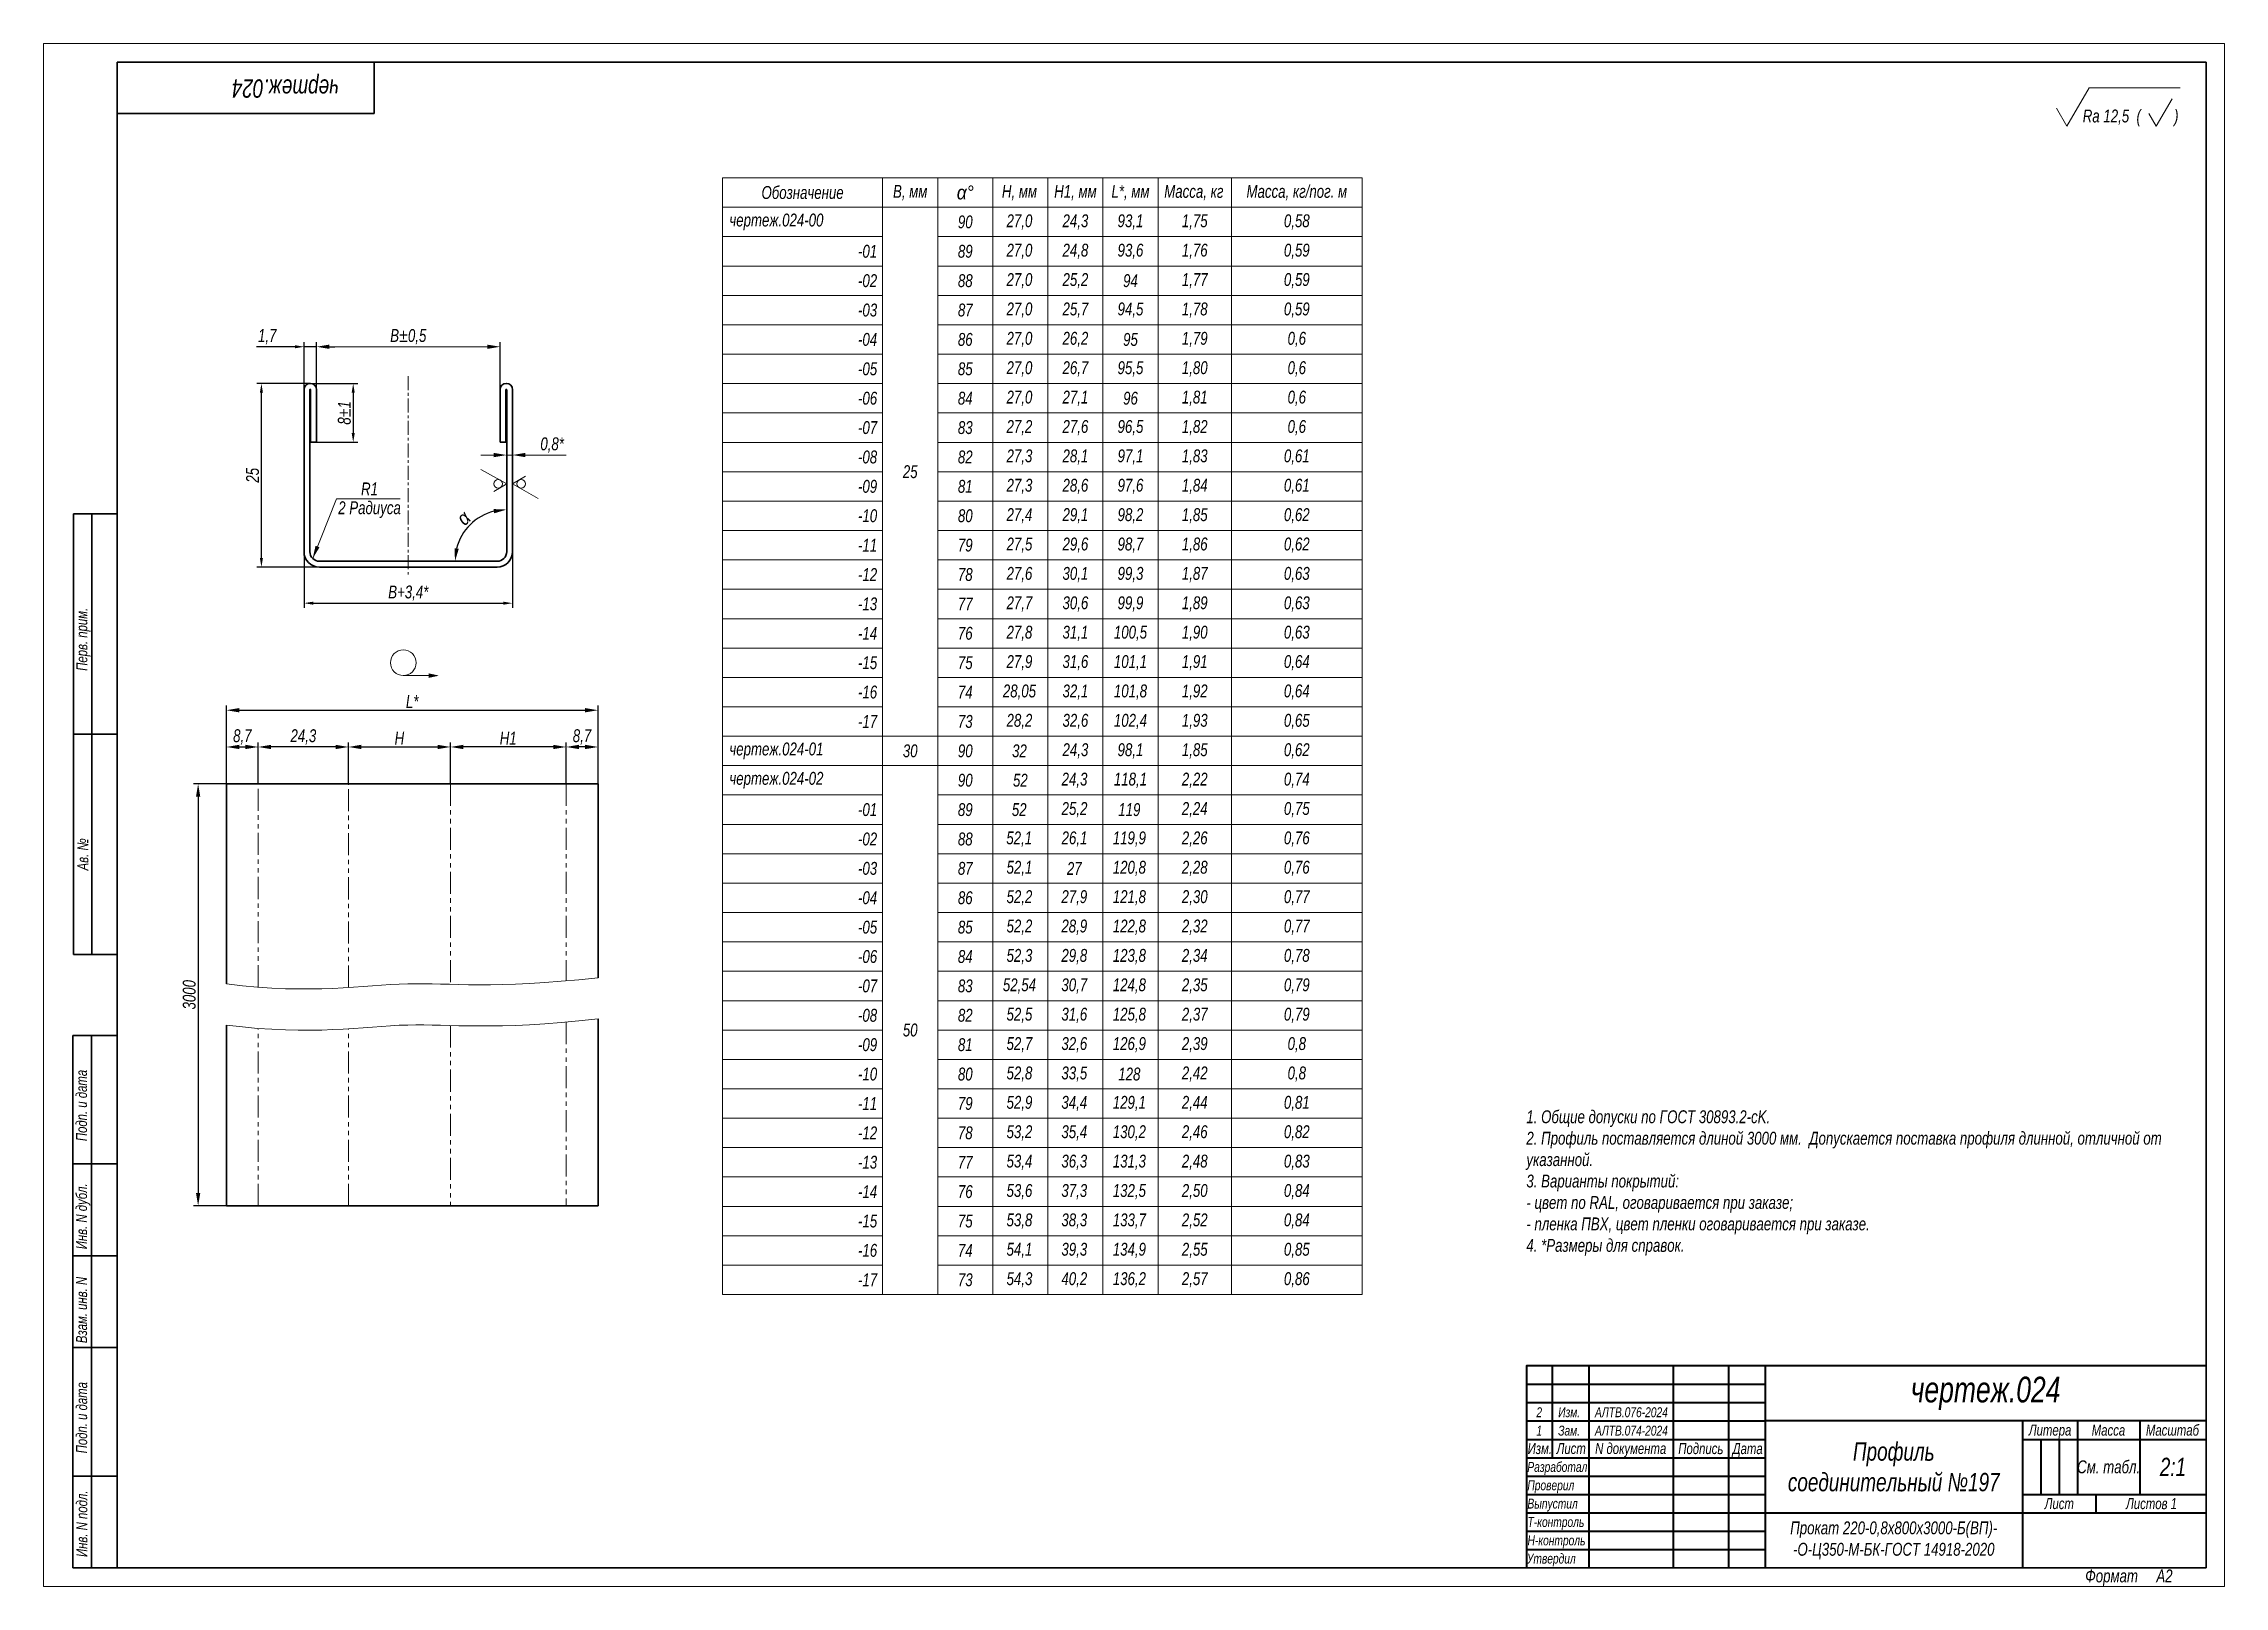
# Model space of a CAD drawing. Header units: millimetres. Extents: x 7419 to 8013, y -2223 to -1803.
import ezdxf

# ---------------------------------------------------------------- set-up
doc = ezdxf.new("R2010")
doc.units = ezdxf.units.MM
for name, pattern in [('LT_03', [20.32, 12.7, -2.54, 2.54, -2.54]), ('LT_04', [20, 10, -2, 2, -2, 2, -2]), ('LT_05', [18.5, 12, -3, 0.5, -3])]:
    doc.linetypes.add(name, pattern=pattern)
for name, color, linetype, lineweight in [('Layer_01', 5, 'Continuous', 13), ('Layer_02', 1, 'Continuous', 13), ('Layer_03', 5, 'Continuous', 13), ('Layer_04', 7, 'Continuous', 35), ('Layer_05', 6, 'Continuous', 13), ('Layer_06', 7, 'Continuous', 40), ('Layer_08', 1, 'Continuous', 15), ('Layer_09', 1, 'LT_05', 15), ('Layer_10', 5, 'Continuous', 13), ('Layer_11', 250, 'Continuous', 35), ('Layer_12', 6, 'Continuous', 15)]:
    doc.layers.add(name, color=color, linetype=linetype, lineweight=lineweight)
doc.styles.add('Style_01', font='ARIALNI.TTF', dxfattribs={"width": 0.9, "height": 3.5})
doc.dimstyles.new('DimStyle_01', dxfattribs={"dimtxt": 3.5, "dimasz": 2.5, "dimexe": 1.25, "dimexo": 0, "dimtad": 1, "dimlfac": 2, "dimtxsty": 'Style_01', "dimcen": 2.5, "dimazin": 3, "dimtfac": 1, "dimtmove": 0, "dimatfit": 3})
doc.dimstyles.new('DimStyle_02', dxfattribs={"dimtxt": 3.5, "dimasz": 2.5, "dimexe": 1.25, "dimexo": 0, "dimtad": 1, "dimlfac": 0.5, "dimtxsty": 'Style_01', "dimcen": 2.5, "dimazin": 3, "dimtfac": 1, "dimtmove": 0, "dimatfit": 3})
doc.dimstyles.new('DimStyle_03', dxfattribs={"dimtxt": 3.5, "dimasz": 3.5, "dimexe": 1.25, "dimexo": 0, "dimtad": 1, "dimdec": 1, "dimtxsty": 'Style_01', "dimcen": 2.5, "dimazin": 3, "dimtfac": 1, "dimtdec": 1, "dimtmove": 0, "dimatfit": 3})

msp = doc.modelspace()

# ---------------------------------------------------------------- texts
at = {"layer": 'Layer_01', "linetype": 'Continuous', "style": 'Style_01', "width": 0.9}
for s, height, p in [('Rа 12,5  (         )', 3.5, (7974.545, -1824.109)), ('Изм.', 3, (7823.35, -2186.644)), ('Лист', 3, (7831.231, -2186.633)), ('N документа', 3, (7841.729, -2186.627)), ('Подпись', 3, (7864.379, -2186.649)), ('Дата', 3, (7879.171, -2186.656)), ('Разработал', 2.7, (7823.265, -2191.491)), ('Проверил', 2.7, (7823.277, -2196.495)), ('Выпустил', 2.7, (7823.285, -2201.482)), ('Н-контроль', 2.7, (7823.309, -2211.499)), ('Т-контроль', 2.7, (7823.309, -2206.496)), ('Утвердил', 2.7, (7823.137, -2216.446))]:
    msp.add_text(s, height=height, dxfattribs=at).set_placement(p)
at = {"layer": 'Layer_01', "linetype": 'Continuous', "lineweight": 25, "style": 'Style_01', "width": 0.9}
for s, p in [('Литера', (7959.859, -2181.612)), ('Масса', (7976.987, -2181.642)), ('Масштаб', (7991.755, -2181.64)), ('Лист ', (7964.176, -2201.627)), ('Листов 1', (7986.336, -2201.632))]:
    msp.add_text(s, height=3, dxfattribs=at).set_placement(p)
at = {"layer": 'Layer_01', "char_height": 3.5, "style": 'Style_01'}
for s, insert, width, attachment_point in [('Обозначение', (7625.849, -1843.219), 43.62912, 5), ('B, мм', (7655.164, -1843.219), 15, 5), ('{\\fArial|b0|i1|c0|p34;\\H1.08333x;α%%D}', (7670.164, -1843.219), 15, 5), ('H, мм', (7684.921, -1843.219), 15.4849, 5), ('H1, мм', (7700.164, -1843.219), 15, 5), ('L*, мм', (7715.164, -1843.219), 15, 5), ('Масса, кг', (7732.421, -1843.219), 19.5151, 5), ('Масса, кг/пог. м', (7760.468, -1843.219), 35.60823, 5), ('чертеж.024-00', (7605.914, -1851.219), 40, 4), ('\\pxsm0.6;90', (7670.164, -1851.219), 15, 5), ('27,0', (7684.921, -1851.219), 15.4849, 5), ('\\pxsm0.6;24,3', (7700.164, -1851.219), 15, 5), ('\\pxsm0.6;93,1', (7715.164, -1851.219), 15, 5), ('\\pxsm0.6;1,75', (7732.664, -1851.219), 20, 5), ('\\pxsm0.6;0,58', (7760.468, -1851.219), 35.60823, 5), ('\\pxr0.42857,qr;-01', (7627.664, -1859.219), 40, 5), ('\\pxsm0.6;89', (7670.164, -1859.219), 15, 5), ('27,0', (7684.921, -1859.219), 15.4849, 5), ('\\pxsm0.6;24,8', (7700.164, -1859.219), 15, 5), ('\\pxsm0.6;93,6', (7715.164, -1859.219), 15, 5), ('\\pxsm0.6;1,76', (7732.664, -1859.219), 20, 5), ('\\pxsm0.6;0,59', (7760.468, -1859.219), 35.60823, 5), ('27,0', (7684.921, -1867.219), 15.4849, 5), ('\\pxsm0.6;25,2', (7700.164, -1867.219), 15, 5), ('\\pxsm0.6;1,77', (7732.664, -1867.219), 20, 5), ('\\pxsm0.6;0,59', (7760.468, -1867.219), 35.60823, 5), ('\\pxr0.42857,qr;-02', (7627.664, -1867.219), 40, 5), ('\\pxsm0.6;88', (7670.164, -1867.219), 15, 5), ('\\pxsm0.6;94', (7715.164, -1867.219), 15, 5), ('\\pxr0.42857,qr;-03', (7627.664, -1875.219), 40, 5), ('\\pxsm0.6;87', (7670.164, -1875.219), 15, 5), ('27,0', (7684.921, -1875.219), 15.4849, 5), ('\\pxsm0.6;25,7', (7700.164, -1875.219), 15, 5), ('\\pxsm0.6;94,5', (7715.164, -1875.219), 15, 5), ('\\pxsm0.6;1,78', (7732.664, -1875.219), 20, 5), ('\\pxsm0.6;0,59', (7760.468, -1875.219), 35.60823, 5), ('\\pxr0.42857,qr;-04', (7627.664, -1883.219), 40, 5), ('\\pxsm0.6;86', (7670.164, -1883.219), 15, 5), ('27,0', (7684.921, -1883.219), 15.4849, 5), ('\\pxsm0.6;26,2', (7700.164, -1883.219), 15, 5), ('\\pxsm0.6;95', (7715.164, -1883.219), 15, 5), ('\\pxsm0.6;1,79', (7732.664, -1883.219), 20, 5), ('\\pxsm0.6;0,6', (7760.468, -1883.219), 35.60823, 5), ('\\pxr0.42857,qr;-05', (7627.664, -1891.219), 40, 5), ('\\pxsm0.6;85', (7670.164, -1891.219), 15, 5), ('27,0', (7684.921, -1891.219), 15.4849, 5), ('\\pxsm0.6;26,7', (7700.164, -1891.219), 15, 5), ('\\pxsm0.6;95,5', (7715.164, -1891.219), 15, 5), ('\\pxsm0.6;1,80', (7732.664, -1891.219), 20, 5), ('\\pxsm0.6;0,6', (7760.468, -1891.219), 35.60823, 5), ('\\pxr0.42857,qr;-06', (7627.664, -1899.219), 40, 5), ('\\pxsm0.6;84', (7670.164, -1899.219), 15, 5), ('27,0', (7684.921, -1899.219), 15.4849, 5), ('\\pxsm0.6;27,1', (7700.164, -1899.219), 15, 5), ('\\pxsm0.6;96', (7715.164, -1899.219), 15, 5), ('\\pxsm0.6;1,81', (7732.664, -1899.219), 20, 5), ('\\pxsm0.6;0,6', (7760.468, -1899.219), 35.60823, 5), ('\\pxr0.42857,qr;-07', (7627.664, -1907.219), 40, 5), ('\\pxsm0.6;83', (7670.164, -1907.219), 15, 5), ('27,2', (7684.921, -1907.219), 15.4849, 5), ('\\pxsm0.6;27,6', (7700.164, -1907.219), 15, 5), ('\\pxsm0.6;96,5', (7715.164, -1907.219), 15, 5), ('\\pxsm0.6;1,82', (7732.664, -1907.219), 20, 5), ('\\pxsm0.6;0,6', (7760.468, -1907.219), 35.60823, 5), ('\\pxr0.42857,qr;-08', (7627.664, -1915.219), 40, 5), ('\\pxsm0.6;25', (7655.164, -1919.219), 15, 5), ('\\pxsm0.6;82', (7670.164, -1915.219), 15, 5), ('27,3', (7684.921, -1915.219), 15.4849, 5), ('28,1', (7700.164, -1915.219), 15, 5), ('\\pxsm0.6;97,1', (7715.164, -1915.219), 15, 5), ('\\pxsm0.6;1,83', (7732.664, -1915.219), 20, 5), ('\\pxsm0.6;0,61', (7760.468, -1915.219), 35.60823, 5), ('\\pxr0.42857,qr;-09', (7627.664, -1923.219), 40, 5), ('\\pxsm0.6;81', (7670.164, -1923.219), 15, 5), ('27,3', (7684.921, -1923.219), 15.4849, 5), ('\\pxsm0.6;28,6', (7700.164, -1923.219), 15, 5), ('\\pxsm0.6;97,6', (7715.164, -1923.219), 15, 5), ('\\pxsm0.6;1,84', (7732.664, -1923.219), 20, 5), ('\\pxsm0.6;0,61', (7760.468, -1923.219), 35.60823, 5), ('\\pxr0.42857,qr;-10', (7627.664, -1931.219), 40, 5), ('\\pxsm0.6;80', (7670.164, -1931.219), 15, 5), ('27,4', (7684.921, -1931.219), 15.4849, 5), ('\\pxsm0.6;29,1', (7700.164, -1931.219), 15, 5), ('\\pxsm0.6;98,2', (7715.164, -1931.219), 15, 5), ('\\pxsm0.6;1,85', (7732.664, -1931.219), 20, 5), ('\\pxsm0.6;0,62', (7760.468, -1931.219), 35.60823, 5), ('\\pxr0.42857,qr;-11', (7627.664, -1939.219), 40, 5), ('\\pxsm0.6;79', (7670.164, -1939.219), 15, 5), ('27,5', (7684.921, -1939.219), 15.4849, 5), ('\\pxsm0.6;29,6', (7700.164, -1939.219), 15, 5), ('\\pxsm0.6;98,7', (7715.164, -1939.219), 15, 5), ('\\pxsm0.6;1,86', (7732.664, -1939.219), 20, 5), ('\\pxsm0.6;0,62', (7760.468, -1939.219), 35.60823, 5), ('\\pxr0.42857,qr;-12', (7627.664, -1947.219), 40, 5), ('\\pxsm0.6;78', (7670.164, -1947.219), 15, 5), ('27,6', (7684.921, -1947.219), 15.4849, 5), ('\\pxsm0.6;30,1', (7700.164, -1947.219), 15, 5), ('\\pxsm0.6;99,3', (7715.164, -1947.219), 15, 5), ('\\pxsm0.6;1,87', (7732.664, -1947.219), 20, 5), ('\\pxsm0.6;0,63', (7760.468, -1947.219), 35.60823, 5), ('\\pxr0.42857,qr;-13', (7627.664, -1955.219), 40, 5), ('\\pxsm0.6;77', (7670.164, -1955.219), 15, 5), ('27,7', (7684.921, -1955.219), 15.4849, 5), ('\\pxsm0.6;30,6', (7700.164, -1955.219), 15, 5), ('\\pxsm0.6;99,9', (7715.164, -1955.219), 15, 5), ('\\pxsm0.6;1,89', (7732.664, -1955.219), 20, 5), ('\\pxsm0.6;0,63', (7760.468, -1955.219), 35.60823, 5), ('\\pxr0.42857,qr;-14', (7627.664, -1963.219), 40, 5), ('\\pxsm0.6;76', (7670.164, -1963.219), 15, 5), ('27,8', (7684.921, -1963.219), 15.4849, 5), ('\\pxsm0.6;31,1', (7700.164, -1963.219), 15, 5), ('\\pxsm0.6;100,5', (7715.164, -1963.219), 15, 5), ('\\pxsm0.6;1,90', (7732.664, -1963.219), 20, 5), ('\\pxsm0.6;0,63', (7760.468, -1963.219), 35.60823, 5), ('\\pxr0.42857,qr;-15', (7627.664, -1971.219), 40, 5), ('\\pxsm0.6;75', (7670.164, -1971.219), 15, 5), ('27,9', (7684.921, -1971.219), 15.4849, 5), ('\\pxsm0.6;31,6', (7700.164, -1971.219), 15, 5), ('\\pxsm0.6;101,1', (7715.164, -1971.219), 15, 5), ('\\pxsm0.6;1,91', (7732.664, -1971.219), 20, 5), ('\\pxsm0.6;0,64', (7760.468, -1971.219), 35.60823, 5), ('\\pxr0.42857,qr;-16', (7627.664, -1979.219), 40, 5), ('\\pxsm0.6;74', (7670.164, -1979.219), 15, 5), ('28,05', (7684.921, -1979.219), 15.4849, 5), ('\\pxsm0.6;32,1', (7700.164, -1979.219), 15, 5), ('\\pxsm0.6;101,8', (7715.164, -1979.219), 15, 5), ('\\pxsm0.6;1,92', (7732.664, -1979.219), 20, 5), ('\\pxsm0.6;0,64', (7760.468, -1979.219), 35.60823, 5), ('\\pxr0.42857,qr;-17', (7627.664, -1987.219), 40, 5), ('\\pxsm0.6;73', (7670.164, -1987.219), 15, 5), ('28,2', (7684.921, -1987.219), 15.4849, 5), ('\\pxsm0.6;32,6', (7700.164, -1987.219), 15, 5), ('\\pxsm0.6;102,4', (7715.164, -1987.219), 15, 5), ('\\pxsm0.6;1,93', (7732.664, -1987.219), 20, 5), ('\\pxsm0.6;0,65', (7760.468, -1987.219), 35.60823, 5), ('чертеж.024-01', (7605.914, -1995.219), 40, 4), ('\\pxsm0.6;30', (7655.164, -1995.219), 15, 5), ('\\pxsm0.6;90', (7670.164, -1995.219), 15, 5), ('32', (7684.921, -1995.219), 15.4849, 5), ('\\pxsm0.6;24,3', (7700.164, -1995.219), 15, 5), ('\\pxsm0.6;98,1', (7715.164, -1995.219), 15, 5), ('\\pxsm0.6;1,85', (7732.664, -1995.219), 20, 5), ('\\pxsm0.6;0,62', (7760.468, -1995.219), 35.60823, 5), ('чертеж.024-02', (7605.914, -2003.219), 40, 4), ('\\pxsm0.6;90', (7670.164, -2003.219), 15, 5), ('\\pxsm0.6;52', (7685.164, -2003.219), 15, 5), ('24,3', (7699.921, -2003.219), 15.4849, 5), ('\\pxsm0.6;118,1', (7715.164, -2003.219), 15, 5), ('\\pxsm0.6;2,22', (7732.664, -2003.219), 20, 5), ('\\pxsm0.6;0,74', (7760.468, -2003.219), 35.60823, 5), ('\\pxr0.42857,qr;-01', (7627.664, -2011.219), 40, 5), ('\\pxsm0.6;89', (7670.164, -2011.219), 15, 5), ('\\pxsm0.6;52', (7684.86, -2011.219), 15, 5), ('25,2', (7699.921, -2011.219), 15.4849, 5), ('\\pxsm0.6;119', (7714.86, -2011.219), 15, 5), ('\\pxsm0.6;2,24', (7732.664, -2011.219), 20, 5), ('\\pxsm0.6;0,75', (7760.468, -2011.219), 35.60823, 5), ('\\pxr0.42857,qr;-02', (7627.664, -2019.219), 40, 5), ('\\pxsm0.6;88', (7670.164, -2019.219), 15, 5), ('\\pxsm0.6;52,1', (7684.86, -2019.219), 15, 5), ('26,1', (7699.921, -2019.219), 15.4849, 5), ('\\pxsm0.6;119,9', (7714.86, -2019.219), 15, 5), ('\\pxsm0.6;2,26', (7732.664, -2019.219), 20, 5), ('\\pxsm0.6;0,76', (7760.468, -2019.219), 35.60823, 5), ('\\pxr0.42857,qr;-03', (7627.664, -2027.219), 40, 5), ('\\pxsm0.6;87', (7670.164, -2027.219), 15, 5), ('52,1', (7684.921, -2027.219), 15.4849, 5), ('\\pxsm0.6;27', (7699.86, -2027.219), 15, 5), ('\\pxsm0.6;120,8', (7714.86, -2027.219), 15, 5), ('\\pxsm0.6;2,28', (7732.664, -2027.219), 20, 5), ('\\pxsm0.6;0,76', (7760.468, -2027.219), 35.60823, 5), ('\\pxr0.42857,qr;-04', (7627.664, -2035.219), 40, 5), ('\\pxsm0.6;86', (7670.164, -2035.219), 15, 5), ('52,2', (7684.921, -2035.219), 15.4849, 5), ('\\pxsm0.6;27,9', (7699.86, -2035.219), 15, 5), ('\\pxsm0.6;121,8', (7714.86, -2035.219), 15, 5), ('\\pxsm0.6;2,30', (7732.664, -2035.219), 20, 5), ('\\pxsm0.6;0,77', (7760.468, -2035.219), 35.60823, 5), ('\\pxr0.42857,qr;-05', (7627.664, -2043.219), 40, 5), ('\\pxsm0.6;85', (7670.164, -2043.219), 15, 5), ('52,2', (7684.921, -2043.219), 15.4849, 5), ('\\pxsm0.6;28,9', (7699.86, -2043.219), 15, 5), ('\\pxsm0.6;122,8', (7714.86, -2043.219), 15, 5), ('\\pxsm0.6;2,32', (7732.664, -2043.219), 20, 5), ('\\pxsm0.6;0,77', (7760.468, -2043.219), 35.60823, 5), ('52,3', (7684.921, -2051.219), 15.4849, 5), ('\\pxsm0.6;29,8', (7699.86, -2051.219), 15, 5), ('\\pxsm0.6;123,8', (7714.86, -2051.219), 15, 5), ('\\pxsm0.6;2,34', (7732.664, -2051.219), 20, 5), ('\\pxsm0.6;0,78', (7760.468, -2051.219), 35.60823, 5), ('\\pxr0.42857,qr;-06', (7627.664, -2051.219), 40, 5), ('\\pxsm0.6;84', (7670.164, -2051.219), 15, 5), ('\\pxr0.42857,qr;-07', (7627.664, -2059.219), 40, 5), ('\\pxsm0.6;83', (7670.164, -2059.219), 15, 5), ('52,54', (7684.921, -2059.219), 15.4849, 5), ('\\pxsm0.6;30,7', (7699.86, -2059.219), 15, 5), ('\\pxsm0.6;124,8', (7714.86, -2059.219), 15, 5), ('\\pxsm0.6;2,35', (7732.664, -2059.219), 20, 5), ('\\pxsm0.6;0,79', (7760.468, -2059.219), 35.60823, 5), ('\\pxr0.42857,qr;-08', (7627.664, -2067.219), 40, 5), ('\\pxsm0.6;82', (7670.164, -2067.219), 15, 5), ('52,5', (7684.921, -2067.219), 15.4849, 5), ('\\pxsm0.6;31,6', (7699.86, -2067.219), 15, 5), ('\\pxsm0.6;125,8', (7714.86, -2067.219), 15, 5), ('\\pxsm0.6;2,37', (7732.664, -2067.219), 20, 5), ('\\pxsm0.6;0,79', (7760.468, -2067.219), 35.60823, 5), ('\\pxsm0.6;50', (7655.164, -2071.219), 15, 5), ('\\pxr0.42857,qr;-09', (7627.664, -2075.219), 40, 5), ('\\pxsm0.6;81', (7670.164, -2075.219), 15, 5), ('52,7', (7684.921, -2075.219), 15.4849, 5), ('\\pxsm0.6;32,6', (7699.86, -2075.219), 15, 5), ('\\pxsm0.6;126,9', (7714.86, -2075.219), 15, 5), ('\\pxsm0.6;2,39', (7732.664, -2075.219), 20, 5), ('\\pxsm0.6;0,8', (7760.468, -2075.219), 35.60823, 5), ('\\pxr0.42857,qr;-10', (7627.664, -2083.219), 40, 5), ('\\pxsm0.6;80', (7670.164, -2083.219), 15, 5), ('52,8', (7684.921, -2083.219), 15.4849, 5), ('\\pxsm0.6;33,5', (7699.86, -2083.219), 15, 5), ('\\pxsm0.6;128', (7714.86, -2083.219), 15, 5), ('\\pxsm0.6;2,42', (7732.664, -2083.219), 20, 5), ('\\pxsm0.6;0,8', (7760.468, -2083.219), 35.60823, 5), ('\\pxr0.42857,qr;-11', (7627.664, -2091.219), 40, 5), ('\\pxsm0.6;79', (7670.164, -2091.219), 15, 5), ('52,9', (7684.921, -2091.219), 15.4849, 5), ('\\pxsm0.6;34,4', (7699.86, -2091.219), 15, 5), ('\\pxsm0.6;129,1', (7714.86, -2091.219), 15, 5), ('\\pxsm0.6;2,44', (7732.664, -2091.219), 20, 5), ('\\pxsm0.6;0,81', (7760.468, -2091.219), 35.60823, 5), ('\\pxr0.42857,qr;-12', (7627.664, -2099.219), 40, 5), ('\\pxsm0.6;78', (7670.164, -2099.219), 15, 5), ('53,2', (7684.921, -2099.219), 15.4849, 5), ('\\pxsm0.6;35,4', (7699.86, -2099.219), 15, 5), ('\\pxsm0.6;130,2', (7714.86, -2099.219), 15, 5), ('\\pxsm0.6;2,46', (7732.664, -2099.219), 20, 5), ('\\pxsm0.6;0,82', (7760.468, -2099.219), 35.60823, 5), ('\\pxr0.42857,qr;-13', (7627.664, -2107.219), 40, 5), ('\\pxsm0.6;77', (7670.164, -2107.219), 15, 5), ('53,4', (7684.921, -2107.219), 15.4849, 5), ('\\pxsm0.6;36,3', (7699.86, -2107.219), 15, 5), ('\\pxsm0.6;131,3', (7714.86, -2107.219), 15, 5), ('\\pxsm0.6;2,48', (7732.664, -2107.219), 20, 5), ('\\pxsm0.6;0,83', (7760.468, -2107.219), 35.60823, 5), ('\\pxr0.42857,qr;-14', (7627.664, -2115.219), 40, 5), ('\\pxsm0.6;76', (7670.164, -2115.219), 15, 5), ('53,6', (7684.921, -2115.219), 15.4849, 5), ('\\pxsm0.6;37,3', (7699.86, -2115.219), 15, 5), ('\\pxsm0.6;132,5', (7714.86, -2115.219), 15, 5), ('\\pxsm0.6;2,50', (7732.664, -2115.219), 20, 5), ('\\pxsm0.6;0,84', (7760.468, -2115.219), 35.60823, 5), ('\\pxr0.42857,qr;-15', (7627.664, -2123.219), 40, 5), ('\\pxsm0.6;75', (7670.164, -2123.219), 15, 5), ('53,8', (7684.921, -2123.219), 15.4849, 5), ('\\pxsm0.6;38,3', (7699.86, -2123.219), 15, 5), ('\\pxsm0.6;133,7', (7714.86, -2123.219), 15, 5), ('\\pxsm0.6;2,52', (7732.664, -2123.219), 20, 5), ('\\pxsm0.6;0,84', (7760.468, -2123.219), 35.60823, 5), ('\\pxr0.42857,qr;-16', (7627.664, -2131.219), 40, 5), ('\\pxsm0.6;74', (7670.164, -2131.219), 15, 5), ('54,1', (7684.921, -2131.219), 15.4849, 5), ('\\pxsm0.6;39,3', (7699.86, -2131.219), 15, 5), ('\\pxsm0.6;134,9', (7714.86, -2131.219), 15, 5), ('\\pxsm0.6;2,55', (7732.664, -2131.219), 20, 5), ('\\pxsm0.6;0,85', (7760.468, -2131.219), 35.60823, 5), ('\\pxr0.42857,qr;-17', (7627.664, -2139.219), 40, 5), ('\\pxsm0.6;73', (7670.164, -2139.219), 15, 5), ('54,3', (7684.921, -2139.219), 15.4849, 5), ('\\pxsm0.6;40,2', (7699.86, -2139.219), 15, 5), ('\\pxsm0.6;136,2', (7714.86, -2139.219), 15, 5), ('\\pxsm0.6;2,57', (7732.664, -2139.219), 20, 5), ('\\pxsm0.6;0,86', (7760.468, -2139.219), 35.60823, 5)]:
    msp.add_mtext(s, dxfattribs=dict(at, insert=insert, width=width, attachment_point=attachment_point))
at = {"layer": 'Layer_01', "insert": (7822.999, -2132.632), "char_height": 3.5, "attachment_point": 7, "style": 'Style_01'}
msp.add_mtext_dynamic_manual_height_columns('1. Общие допуски по ГОСТ 30893.2-сK.\\P\\pxb0.25;2. Профиль поставляется длиной 3000 мм.  Допускается поставка профиля длинной, отличной от указанной. \\P3. Варианты покрытий:\\P- цвет по RAL, оговаривается при заказе;\\P- пленка ПВХ, цвет пленки оговаривается при заказе.\\P\\pql;4. *Размеры для справок.', width=174.62139, gutter_width=70, heights=[66.329], dxfattribs=at)
at = {"layer": 'Layer_01', "linetype": 'Continuous', "attachment_point": 5, "style": 'Style_01'}
for s, insert, char_height, width in [('чертеж.024', (7948.083, -2170.137), 7, 120.08), ('Профиль \\Pсоединительный №197', (7923.066, -2190.15), 5, 70.04667), ('Cм. табл.', (7981.605, -2190.15), 3.5, 24.15455), ('2:1', (7999.117, -2190.15), 5, 18.012), ('Прокат 220-0,8х800х3000-Б(ВП)-\\P-О-Ц350-М-БК-ГОСТ 14918-2020', (7923.066, -2210.163), 3.5, 70.04667)]:
    msp.add_mtext(s, dxfattribs=dict(at, insert=insert, char_height=char_height, width=width))
at = {"layer": 'Layer_01', "linetype": 'Continuous', "lineweight": 25, "insert": (7975.22, -2218.075), "char_height": 3.5, "width": 32.95146, "attachment_point": 1, "style": 'Style_01'}
msp.add_mtext('Формат     А2', dxfattribs=at)
at = {"layer": 'Layer_08', "char_height": 3.5, "attachment_point": 5, "style": 'Style_01'}
for s, insert in [('R1', (7507.896, -1923.895)), ('2 Радиуса', (7507.896, -1929.55))]:
    msp.add_mtext(s, dxfattribs=dict(at, insert=insert))
at = {"layer": 'Layer_10', "linetype": 'Continuous', "style": 'Style_01', "width": 0.9}
msp.add_text('чертеж.024 ', height=5, rotation=180, dxfattribs=at).set_placement((7499.567, -1812.396))
for s, p in [('2', (7825.727, -2176.616)), ('Изм.', (7831.671, -2176.616)), ('АЛТВ.076-2024', (7841.677, -2176.616)), ('1', (7825.727, -2181.619)), ('Зам.', (7831.671, -2181.619)), ('АЛТВ.074-2024', (7841.677, -2181.619))]:
    msp.add_text(s, height=2.7, dxfattribs=at).set_placement(p)
at = {"layer": 'Layer_11', "linetype": 'Continuous', "style": 'Style_01', "width": 0.9}
for s, p in [('Перв. прим.', (7431.014, -1973.418)), ('Ав. №', (7431.283, -2027.753)), ('Подп. и дата', (7430.931, -2101.454)), ('Инв. N дубл.', (7430.939, -2130.884)), ('Взам. инв. N', (7430.948, -2156.454)), ('Подп. и дата', (7430.977, -2186.454)), ('Инв. N подл.', (7431.019, -2214.671))]:
    msp.add_text(s, height=3, rotation=90, dxfattribs=at).set_placement(p)

# ---------------------------------------------------------------- blocks, each defined once
blk = doc.blocks.new('*D3')
at = {"layer": 'Defpoints', "color": 0}
for p in [(7570.13, -1984.15), (7468.9, -2004.15), (7570.13, -2004.15)]:
    blk.add_point(p, dxfattribs=at)
at = {"layer": 'Layer_08', "color": 0, "lineweight": -2}
for p, q in [((7468.9, -2004.15), (7468.9, -1982.9)), ((7570.13, -2004.15), (7570.13, -1982.9)), ((7472.4, -1984.15), (7566.63, -1984.15))]:
    blk.add_line(p, q, dxfattribs=at)
at = {"layer": 'Layer_08', "color": 0}
for points in [[(7472.4, -1983.56), (7472.4, -1984.73), (7468.9, -1984.15)], [(7566.63, -1983.56), (7566.63, -1984.73), (7570.13, -1984.15)]]:
    blk.add_solid(points, dxfattribs=at)
at = {"layer": 'Layer_08', "color": 0, "insert": (7519.51, -1981.77), "char_height": 3.5, "attachment_point": 5, "style": 'Style_01'}
blk.add_mtext('L*', dxfattribs=at)
blk = doc.blocks.new('*D4')
at = {"layer": 'Defpoints', "color": 0}
for p in [(7561.42, -1994.15), (7561.42, -2004.15), (7570.13, -2004.15)]:
    blk.add_point(p, dxfattribs=at)
at = {"layer": 'Layer_08', "color": 0, "lineweight": -2}
for p, q in [((7561.42, -2004.15), (7561.42, -1992.9)), ((7566.63, -1994.15), (7564.92, -1994.15)), ((7570.13, -2004.15), (7570.13, -1992.9))]:
    blk.add_line(p, q, dxfattribs=at)
at = {"layer": 'Layer_08', "color": 0}
for points in [[(7564.92, -1993.56), (7564.92, -1994.73), (7561.42, -1994.15)], [(7566.63, -1993.56), (7566.63, -1994.73), (7570.13, -1994.15)]]:
    blk.add_solid(points, dxfattribs=at)
at = {"layer": 'Layer_08', "color": 0, "insert": (7565.77, -1991.41), "char_height": 3.5, "attachment_point": 5, "style": 'Style_01'}
blk.add_mtext('8,7', dxfattribs=at)
blk = doc.blocks.new('*D5')
at = {"layer": 'Defpoints', "color": 0}
for p in [(7529.93, -1994.15), (7529.93, -2004.15), (7561.42, -2004.15)]:
    blk.add_point(p, dxfattribs=at)
at = {"layer": 'Layer_08', "color": 0, "lineweight": -2}
for p, q in [((7529.93, -2004.15), (7529.93, -1992.9)), ((7557.92, -1994.15), (7533.43, -1994.15)), ((7561.42, -2004.15), (7561.42, -1992.9))]:
    blk.add_line(p, q, dxfattribs=at)
at = {"layer": 'Layer_08', "color": 0}
for points in [[(7533.43, -1993.56), (7533.43, -1994.73), (7529.93, -1994.15)], [(7557.92, -1993.56), (7557.92, -1994.73), (7561.42, -1994.15)]]:
    blk.add_solid(points, dxfattribs=at)
at = {"layer": 'Layer_08', "color": 0, "insert": (7545.67, -1991.76), "char_height": 3.5, "attachment_point": 5, "style": 'Style_01'}
blk.add_mtext('H1', dxfattribs=at)
blk = doc.blocks.new('*D1')
at = {"layer": 'Defpoints', "color": 0}
for p in [(7529.93, -1994.15), (7529.93, -1994.15), (7502.13, -2004.15)]:
    blk.add_point(p, dxfattribs=at)
at = {"layer": 'Layer_08', "color": 0, "lineweight": -2}
for p, q in [((7502.13, -2004.15), (7502.13, -1992.9)), ((7505.63, -1994.15), (7526.43, -1994.15)), ((7529.93, -1994.15), (7529.93, -1992.9))]:
    blk.add_line(p, q, dxfattribs=at)
at = {"layer": 'Layer_08', "color": 0}
for points in [[(7505.63, -1993.56), (7505.63, -1994.73), (7502.13, -1994.15)], [(7526.43, -1993.56), (7526.43, -1994.73), (7529.93, -1994.15)]]:
    blk.add_solid(points, dxfattribs=at)
at = {"layer": 'Layer_08', "color": 0, "insert": (7516.03, -1991.77), "char_height": 3.5, "attachment_point": 5, "style": 'Style_01'}
blk.add_mtext('H', dxfattribs=at)
blk = doc.blocks.new('*D2')
at = {"layer": 'Defpoints', "color": 0}
for p in [(7477.6, -1994.15), (7477.6, -2004.15), (7502.13, -2004.15)]:
    blk.add_point(p, dxfattribs=at)
at = {"layer": 'Layer_08', "color": 0, "lineweight": -2}
for p, q in [((7477.6, -2004.15), (7477.6, -1992.9)), ((7498.63, -1994.15), (7481.1, -1994.15)), ((7502.13, -2004.15), (7502.13, -1992.9))]:
    blk.add_line(p, q, dxfattribs=at)
at = {"layer": 'Layer_08', "color": 0}
for points in [[(7481.1, -1993.56), (7481.1, -1994.73), (7477.6, -1994.15)], [(7498.63, -1993.56), (7498.63, -1994.73), (7502.13, -1994.15)]]:
    blk.add_solid(points, dxfattribs=at)
at = {"layer": 'Layer_08', "color": 0, "insert": (7489.87, -1991.41), "char_height": 3.5, "attachment_point": 5, "style": 'Style_01'}
blk.add_mtext('24,3', dxfattribs=at)
blk = doc.blocks.new('*D7')
at = {"layer": 'Defpoints', "color": 0, "ltscale": 0.04}
for p in [(7543.45, -1885.19), (7493.45, -1896.89), (7543.45, -1896.89)]:
    blk.add_point(p, dxfattribs=at)
at = {"layer": 'Layer_02', "color": 0, "lineweight": -2, "ltscale": 0.04}
for p, q in [((7493.45, -1896.89), (7493.45, -1883.94)), ((7543.45, -1896.89), (7543.45, -1883.94))]:
    blk.add_line(p, q, dxfattribs=at)
at = {"layer": 'Layer_02', "color": 0, "ltscale": 0.04}
blk.add_line((7496.95, -1885.19), (7539.95, -1885.19), dxfattribs=at)
for points in [[(7496.95, -1884.61), (7496.95, -1885.77), (7493.45, -1885.19)], [(7539.95, -1884.61), (7539.95, -1885.77), (7543.45, -1885.19)]]:
    blk.add_solid(points, dxfattribs=at)
at = {"layer": 'Layer_02', "color": 0, "ltscale": 0.04, "insert": (7518.45, -1882.45), "char_height": 3.5, "attachment_point": 5, "style": 'Style_01'}
blk.add_mtext('В%%P0,5', dxfattribs=at)
blk = doc.blocks.new('*D6')
at = {"layer": 'Defpoints', "color": 0, "ltscale": 0.04}
for p in [(7491.75, -1895.19), (7491.85, -1911.19), (7503.45, -1911.19)]:
    blk.add_point(p, dxfattribs=at)
at = {"layer": 'Layer_02', "color": 0, "lineweight": -2, "ltscale": 0.04}
for p, q in [((7491.75, -1895.19), (7504.7, -1895.19)), ((7503.45, -1897.69), (7503.45, -1908.69)), ((7491.85, -1911.19), (7504.7, -1911.19))]:
    blk.add_line(p, q, dxfattribs=at)
at = {"layer": 'Layer_02', "color": 0, "ltscale": 0.04}
for points in [[(7503.03, -1897.69), (7503.87, -1897.69), (7503.45, -1895.19)], [(7503.03, -1908.69), (7503.87, -1908.69), (7503.45, -1911.19)]]:
    blk.add_solid(points, dxfattribs=at)
at = {"layer": 'Layer_02', "color": 0, "ltscale": 0.04, "insert": (7501.04, -1903.19), "char_height": 3.5, "attachment_point": 5, "rotation": 90, "style": 'Style_01'}
blk.add_mtext('8%%P1', dxfattribs=at)
blk = doc.blocks.new('*D8')
at = {"layer": 'Defpoints', "color": 0}
for p in [(7545.25, -1896.89), (7538.22, -1931.41), (7545.25, -1940.99), (7494.25, -1943.59), (7542.65, -1943.59)]:
    blk.add_point(p, dxfattribs=at)
at = {"layer": 'Layer_08', "color": 0, "lineweight": -2}
blk.add_arc((7545.25, -1943.59), 14.07, 104.29195, 165.70805, dxfattribs=at)
at = {"layer": 'Layer_08', "color": 0}
for points in [[(7541.7, -1929.38), (7541.85, -1930.53), (7545.25, -1929.52)], [(7532.2, -1940.19), (7531.04, -1940.04), (7531.18, -1943.59)]]:
    blk.add_solid(points, dxfattribs=at)
at = {"layer": 'Layer_08', "color": 0, "insert": (7533.5, -1931.84), "char_height": 3.5, "attachment_point": 5, "rotation": 45, "style": 'Style_01'}
blk.add_mtext('{\\fArial|b0|i1|c0|p34;\\H1.08333x;α}', dxfattribs=at)
blk = doc.blocks.new('*D9')
at = {"layer": 'Defpoints', "color": 0}
for p in [(7477.6, -1994.15), (7468.9, -2004.15), (7477.6, -2004.15)]:
    blk.add_point(p, dxfattribs=at)
at = {"layer": 'Layer_08', "color": 0, "lineweight": -2}
for p, q in [((7468.9, -2004.15), (7468.9, -1992.9)), ((7472.4, -1994.15), (7474.1, -1994.15)), ((7477.6, -2004.15), (7477.6, -1992.9))]:
    blk.add_line(p, q, dxfattribs=at)
at = {"layer": 'Layer_08', "color": 0}
for points in [[(7472.4, -1993.56), (7472.4, -1994.73), (7468.9, -1994.15)], [(7474.1, -1993.56), (7474.1, -1994.73), (7477.6, -1994.15)]]:
    blk.add_solid(points, dxfattribs=at)
at = {"layer": 'Layer_08', "color": 0, "insert": (7473.25, -1991.41), "char_height": 3.5, "attachment_point": 5, "style": 'Style_01'}
blk.add_mtext('8,7', dxfattribs=at)
blk = doc.blocks.new('*D10')
at = {"layer": 'Defpoints', "color": 0}
for p in [(7478.45, -1895.19), (7491.65, -1895.19), (7494.25, -1945.19)]:
    blk.add_point(p, dxfattribs=at)
at = {"layer": 'Layer_08', "color": 0, "lineweight": -2}
for p, q in [((7491.65, -1895.19), (7477.2, -1895.19)), ((7478.45, -1942.69), (7478.45, -1897.69)), ((7494.25, -1945.19), (7477.2, -1945.19))]:
    blk.add_line(p, q, dxfattribs=at)
at = {"layer": 'Layer_08', "color": 0}
for points in [[(7478.03, -1897.69), (7478.87, -1897.69), (7478.45, -1895.19)], [(7478.03, -1942.69), (7478.87, -1942.69), (7478.45, -1945.19)]]:
    blk.add_solid(points, dxfattribs=at)
at = {"layer": 'Layer_08', "color": 0, "insert": (7476.04, -1920.19), "char_height": 3.5, "attachment_point": 5, "rotation": 90, "style": 'Style_01'}
blk.add_mtext('25', dxfattribs=at)
blk = doc.blocks.new('*D11')
at = {"layer": 'Defpoints', "color": 0, "ltscale": 0.04}
for p in [(7546.85, -1914.67), (7545.25, -1922.51), (7546.85, -1922.51)]:
    blk.add_point(p, dxfattribs=at)
at = {"layer": 'Layer_02', "color": 0, "ltscale": 0.04}
for p, q in [((7541.75, -1914.67), (7538.25, -1914.67)), ((7545.25, -1914.67), (7546.85, -1914.67)), ((7550.35, -1914.67), (7561.44, -1914.67))]:
    blk.add_line(p, q, dxfattribs=at)
at = {"layer": 'Layer_02', "color": 0, "lineweight": -2, "ltscale": 0.04}
for p, q in [((7545.25, -1922.51), (7545.25, -1913.42)), ((7546.85, -1922.51), (7546.85, -1913.42))]:
    blk.add_line(p, q, dxfattribs=at)
at = {"layer": 'Layer_02', "color": 0, "ltscale": 0.04}
for points in [[(7541.75, -1914.09), (7541.75, -1915.26), (7545.25, -1914.67)], [(7550.35, -1914.09), (7550.35, -1915.26), (7546.85, -1914.67)]]:
    blk.add_solid(points, dxfattribs=at)
at = {"layer": 'Layer_02', "color": 0, "ltscale": 0.04, "insert": (7557.64, -1911.94), "char_height": 3.5, "attachment_point": 5, "style": 'Style_01'}
blk.add_mtext('0,8*', dxfattribs=at)
blk = doc.blocks.new('*D12')
at = {"layer": 'Defpoints', "color": 0}
for p in [(7493.45, -1885.19), (7490.05, -1896.89), (7493.45, -1896.89)]:
    blk.add_point(p, dxfattribs=at)
at = {"layer": 'Layer_08', "color": 0, "lineweight": -2}
for p, q in [((7487.55, -1885.19), (7477.1, -1885.19)), ((7490.05, -1896.89), (7490.05, -1883.94)), ((7493.45, -1885.19), (7490.05, -1885.19)), ((7493.45, -1896.89), (7493.45, -1883.94)), ((7495.95, -1885.19), (7498.45, -1885.19))]:
    blk.add_line(p, q, dxfattribs=at)
at = {"layer": 'Layer_08', "color": 0}
for points in [[(7487.55, -1884.77), (7487.55, -1885.61), (7490.05, -1885.19)], [(7495.95, -1884.77), (7495.95, -1885.61), (7493.45, -1885.19)]]:
    blk.add_solid(points, dxfattribs=at)
at = {"layer": 'Layer_08', "color": 0, "insert": (7480.04, -1882.45), "char_height": 3.5, "attachment_point": 5, "style": 'Style_01'}
blk.add_mtext('1,7', dxfattribs=at)
blk = doc.blocks.new('*D13')
at = {"layer": 'Defpoints', "color": 0}
for p in [(7468.9, -2004.15), (7461.21, -2119.07), (7468.9, -2119.07)]:
    blk.add_point(p, dxfattribs=at)
at = {"layer": 'Layer_08', "color": 0, "lineweight": -2}
for p, q in [((7468.9, -2004.15), (7459.96, -2004.15)), ((7461.21, -2007.65), (7461.21, -2115.57)), ((7468.9, -2119.07), (7459.96, -2119.07))]:
    blk.add_line(p, q, dxfattribs=at)
at = {"layer": 'Layer_08', "color": 0}
for points in [[(7460.63, -2007.65), (7461.79, -2007.65), (7461.21, -2004.15)], [(7460.63, -2115.57), (7461.79, -2115.57), (7461.21, -2119.07)]]:
    blk.add_solid(points, dxfattribs=at)
at = {"layer": 'Layer_08', "color": 0, "insert": (7458.8, -2061.61), "char_height": 3.5, "attachment_point": 5, "rotation": 90, "style": 'Style_01'}
blk.add_mtext('3000', dxfattribs=at)
blk = doc.blocks.new('*D14')
at = {"layer": 'Defpoints', "color": 0}
for p in [(7490.05, -1940.99), (7546.85, -1940.99), (7546.85, -1955)]:
    blk.add_point(p, dxfattribs=at)
at = {"layer": 'Layer_08', "color": 0, "lineweight": -2}
for p, q in [((7490.05, -1940.99), (7490.05, -1956.25)), ((7546.85, -1940.99), (7546.85, -1956.25)), ((7492.55, -1955), (7544.35, -1955))]:
    blk.add_line(p, q, dxfattribs=at)
at = {"layer": 'Layer_08', "color": 0}
for points in [[(7492.55, -1954.59), (7492.55, -1955.42), (7490.05, -1955)], [(7544.35, -1954.59), (7544.35, -1955.42), (7546.85, -1955)]]:
    blk.add_solid(points, dxfattribs=at)
at = {"layer": 'Layer_08', "color": 0, "insert": (7518.45, -1952.27), "char_height": 3.5, "attachment_point": 5, "style": 'Style_01'}
blk.add_mtext('В+3,4*', dxfattribs=at)

# ---------------------------------------------------------------- dimensions: what is measured, and where the dimension line sits
at = {"layer": 'Layer_02', "ltscale": 0.04}
for base, p1, p2, text, picture, middle in [((7543.449, -1885.188), (7493.449, -1896.888), (7543.449, -1896.888), 'В%%P0,5', '*D7', (7518.449, -1882.453)), ((7546.849, -1914.675), (7545.249, -1922.506), (7546.849, -1922.506), '<>*', '*D11', (7557.644, -1911.939))]:
    dim = msp.add_linear_dim(base=base, p1=p1, p2=p2, text=text, dimstyle='DimStyle_01', override={"dimasz": 3.5, "dimdec": 1, "dimlfac": 0.5, "dimlwd": -1}, dxfattribs=at)
    dim.commit()
    dim.dimension.update_dxf_attribs({"geometry": picture, "text_midpoint": middle})
dim = msp.add_linear_dim(base=(7503.449, -1911.188), p1=(7491.749, -1895.188), p2=(7491.849, -1911.188), angle=90, text='<>%%P1', dimstyle='DimStyle_02', dxfattribs=at)
dim.commit()
dim.dimension.update_dxf_attribs({"geometry": '*D6', "text_midpoint": (7503.449, -1903.188), "dimtype": 160})
at = {"layer": 'Layer_08'}
dim = msp.add_linear_dim(base=(7493.449, -1885.188), p1=(7490.049, -1896.888), p2=(7493.449, -1896.888), dimstyle='DimStyle_02', dxfattribs=at)
dim.commit()
dim.dimension.update_dxf_attribs({"geometry": '*D12', "text_midpoint": (7480.038, -1885.188), "dimtype": 160})
dim = msp.add_linear_dim(base=(7478.451, -1895.191), p1=(7494.249, -1945.188), p2=(7491.649, -1895.191), angle=90, dimstyle='DimStyle_02', dxfattribs=at)
dim.commit()
dim.dimension.update_dxf_attribs({"geometry": '*D10', "text_midpoint": (7476.039, -1920.19)})
dim = msp.add_angular_dim_2l(base=(7538.215, -1931.405), line1=((7494.249, -1943.588), (7542.649, -1943.588)), line2=((7545.249, -1896.888), (7545.249, -1940.988)), text='{\\fArial|b0|i1|c0|p34;\\H1.08333x;α}', dimstyle='DimStyle_03', dxfattribs=at)
dim.commit()
dim.dimension.update_dxf_attribs({"geometry": '*D8', "text_midpoint": (7533.497, -1931.837)})
for base, p1, p2, text, dimstyle, picture, middle in [((7546.849, -1955.003), (7490.049, -1940.988), (7546.849, -1940.988), 'В+3,4*', 'DimStyle_02', '*D14', (7518.449, -1952.267)), ((7570.127, -1984.147), (7468.898, -2004.147), (7570.127, -2004.147), 'L*', 'DimStyle_03', '*D3', (7519.512, -1981.772)), ((7477.605, -1994.147), (7468.898, -2004.147), (7477.605, -2004.147), '8,7', 'DimStyle_03', '*D9', (7473.251, -1991.411)), ((7477.605, -1994.147), (7502.129, -2004.147), (7477.605, -2004.147), '24,3', 'DimStyle_03', '*D2', (7489.867, -1991.411)), ((7529.926, -1994.147), (7502.129, -2004.147), (7529.926, -1994.147), 'H', 'DimStyle_03', '*D1', (7516.028, -1991.772)), ((7529.926, -1994.147), (7561.42, -2004.147), (7529.926, -2004.147), 'H1', 'DimStyle_03', '*D5', (7545.673, -1991.765))]:
    dim = msp.add_linear_dim(base=base, p1=p1, p2=p2, text=text, dimstyle=dimstyle, dxfattribs=at)
    dim.commit()
    dim.dimension.update_dxf_attribs({"geometry": picture, "text_midpoint": middle})
dim = msp.add_linear_dim(base=(7561.42, -1994.147), p1=(7570.127, -2004.147), p2=(7561.42, -2004.147), dimstyle='DimStyle_03', dxfattribs=at)
dim.commit()
dim.dimension.update_dxf_attribs({"geometry": '*D4', "text_midpoint": (7565.773, -1991.411)})
dim = msp.add_linear_dim(base=(7461.211, -2119.066), p1=(7468.898, -2004.147), p2=(7468.898, -2119.066), angle=90, text='3000', dimstyle='DimStyle_03', dxfattribs=at)
dim.commit()
dim.dimension.update_dxf_attribs({"geometry": '*D13', "text_midpoint": (7458.799, -2061.606)})

# ---------------------------------------------------------------- linework, layer by layer
at = {"linetype": 'Continuous', "lineweight": 15}
for p, q in [((7716.123, -1802.668), (7419.123, -1802.668)), ((7419.123, -1802.668), (7419.123, -2222.668)), ((8013.123, -1802.668), (7716.123, -1802.668)), ((8013.123, -2222.668), (8013.123, -1802.668)), ((7419.123, -2222.668), (8013.123, -2222.668))]:
    msp.add_line(p, q, dxfattribs=at)
at = {"layer": 'Layer_03', "linetype": 'LT_04', "ltscale": 0.6}
for p, q in [((7477.605, -2059.54), (7477.605, -2004.147)), ((7502.129, -2059.638), (7502.129, -2004.147)), ((7529.926, -2004.147), (7529.926, -2058.764)), ((7561.42, -2004.147), (7561.42, -2057.831)), ((7477.605, -2119.066), (7477.605, -2070.768)), ((7502.129, -2119.066), (7502.129, -2070.866)), ((7529.926, -2069.992), (7529.926, -2119.066)), ((7561.42, -2069.06), (7561.42, -2119.066))]:
    msp.add_line(p, q, dxfattribs=at)
at = {"layer": 'Layer_04', "lineweight": 13, "ltscale": 0.303109}
msp.add_line((7970.192, -1825.168), (7976.254, -1814.668), dxfattribs=at)
at = {"layer": 'Layer_04', "lineweight": 13}
msp.add_line((7976.254, -1814.668), (8001.123, -1814.668), dxfattribs=at)
at = {"layer": 'Layer_04', "lineweight": 13, "ltscale": 0.141451}
msp.add_line((7970.192, -1825.168), (7967.362, -1820.268), dxfattribs=at)
at = {"layer": 'Layer_04', "lineweight": 13, "ltscale": 0.101036}
msp.add_line((7994.556, -1825.168), (7992.535, -1821.668), dxfattribs=at)
at = {"layer": 'Layer_04', "lineweight": 13, "ltscale": 0.216506}
msp.add_line((7994.556, -1825.168), (7998.886, -1817.668), dxfattribs=at)
at = {"layer": 'Layer_04'}
for p, q in [((7490.049, -1940.988), (7490.049, -1896.888)), ((7491.649, -1940.988), (7491.649, -1896.888)), ((7491.849, -1911.188), (7491.849, -1896.888)), ((7493.449, -1911.188), (7493.449, -1896.888)), ((7543.449, -1896.888), (7543.449, -1911.188)), ((7545.049, -1896.888), (7545.049, -1911.188)), ((7545.249, -1896.888), (7545.249, -1940.988)), ((7546.849, -1896.888), (7546.849, -1940.988)), ((7491.849, -1911.188), (7493.449, -1911.188)), ((7545.049, -1911.188), (7543.449, -1911.188)), ((7494.249, -1943.588), (7542.649, -1943.588)), ((7494.249, -1945.188), (7542.649, -1945.188)), ((7468.898, -2004.147), (7468.898, -2058.656)), ((7468.898, -2004.147), (7570.127, -2004.147)), ((7570.127, -2004.147), (7570.127, -2056.977)), ((7468.898, -2069.885), (7468.898, -2119.066)), ((7570.127, -2068.206), (7570.127, -2119.066)), ((7468.898, -2119.066), (7570.127, -2119.066))]:
    msp.add_line(p, q, dxfattribs=at)
for centre, radius, start, end in [((7491.749, -1896.888), 1.7, 0, 180), ((7491.749, -1896.888), 0.1, 0, 180), ((7545.149, -1896.888), 1.7, 0, 180), ((7545.149, -1896.888), 0.1, 0, 180), ((7494.249, -1940.988), 4.2, 180, 270), ((7494.249, -1940.988), 2.6, 180, 270), ((7542.649, -1940.988), 2.6, 270, 0), ((7542.649, -1940.988), 4.2, 270, 0)]:
    msp.add_arc(centre, radius, start, end, dxfattribs=at)
at = {"layer": 'Layer_05'}
for p, q in [((7604.035, -2143.219), (7604.035, -1839.219)), ((7604.035, -1839.219), (7778.272, -1839.219)), ((7647.664, -2143.219), (7647.664, -1839.219)), ((7662.664, -2143.219), (7662.664, -1839.219)), ((7677.664, -1839.219), (7677.664, -2143.219)), ((7692.664, -1839.219), (7692.664, -2143.219)), ((7707.664, -1839.219), (7707.664, -2143.219)), ((7722.664, -1839.219), (7722.664, -2143.219)), ((7742.664, -2143.219), (7742.664, -1839.219)), ((7778.272, -2143.219), (7778.272, -1839.219)), ((7604.035, -1847.219), (7778.272, -1847.219)), ((7604.035, -1855.219), (7647.664, -1855.219)), ((7662.664, -1855.219), (7778.272, -1855.219)), ((7604.035, -1863.219), (7647.664, -1863.219)), ((7662.664, -1863.219), (7778.272, -1863.219)), ((7604.035, -1871.219), (7647.664, -1871.219)), ((7662.664, -1871.219), (7778.272, -1871.219)), ((7604.035, -1879.219), (7647.664, -1879.219)), ((7662.664, -1879.219), (7778.272, -1879.219)), ((7604.035, -1887.219), (7647.664, -1887.219)), ((7662.664, -1887.219), (7778.272, -1887.219)), ((7604.035, -1895.219), (7647.664, -1895.219)), ((7662.664, -1895.219), (7778.272, -1895.219)), ((7604.035, -1903.219), (7647.664, -1903.219)), ((7662.664, -1903.219), (7778.272, -1903.219)), ((7604.035, -1911.219), (7647.664, -1911.219)), ((7662.664, -1911.219), (7778.272, -1911.219)), ((7545.249, -1922.506), (7538.213, -1918.572)), ((7545.249, -1922.506), (7541.768, -1924.579)), ((7546.849, -1922.506), (7550.349, -1920.465)), ((7546.849, -1922.506), (7553.849, -1926.504)), ((7604.035, -1919.219), (7647.664, -1919.219)), ((7662.664, -1919.219), (7778.272, -1919.219)), ((7604.035, -1927.219), (7647.664, -1927.219)), ((7662.664, -1927.219), (7778.272, -1927.219)), ((7604.035, -1935.219), (7647.664, -1935.219)), ((7662.664, -1935.219), (7778.272, -1935.219)), ((7604.035, -1943.219), (7647.664, -1943.219)), ((7662.664, -1943.219), (7778.272, -1943.219)), ((7604.035, -1951.219), (7647.664, -1951.219)), ((7662.664, -1951.219), (7778.272, -1951.219)), ((7604.035, -1959.219), (7647.664, -1959.219)), ((7662.664, -1959.219), (7778.272, -1959.219)), ((7604.035, -1967.219), (7647.664, -1967.219)), ((7662.664, -1967.219), (7778.272, -1967.219)), ((7517.096, -1974.714), (7523.999, -1974.722)), ((7604.035, -1975.219), (7647.664, -1975.219)), ((7662.664, -1975.219), (7778.272, -1975.219)), ((7604.035, -1983.219), (7647.664, -1983.219)), ((7662.664, -1983.219), (7778.272, -1983.219)), ((7604.035, -1991.219), (7778.272, -1991.219)), ((7604.035, -1999.219), (7778.272, -1999.219)), ((7604.035, -2007.219), (7647.664, -2007.219)), ((7662.664, -2007.219), (7778.272, -2007.219)), ((7604.035, -2015.219), (7647.664, -2015.219)), ((7662.664, -2015.219), (7778.272, -2015.219)), ((7604.035, -2023.219), (7647.664, -2023.219)), ((7662.664, -2023.219), (7778.272, -2023.219)), ((7604.035, -2031.219), (7647.664, -2031.219)), ((7662.664, -2031.219), (7778.272, -2031.219)), ((7604.035, -2039.219), (7647.664, -2039.219)), ((7662.664, -2039.219), (7778.272, -2039.219)), ((7604.035, -2047.219), (7647.664, -2047.219)), ((7662.664, -2047.219), (7778.272, -2047.219)), ((7604.035, -2055.219), (7647.664, -2055.219)), ((7662.664, -2055.219), (7778.272, -2055.219)), ((7604.035, -2063.219), (7647.664, -2063.219)), ((7662.664, -2063.219), (7778.272, -2063.219)), ((7604.035, -2071.219), (7647.664, -2071.219)), ((7662.664, -2071.219), (7778.272, -2071.219)), ((7604.035, -2079.219), (7647.664, -2079.219)), ((7662.664, -2079.219), (7778.272, -2079.219)), ((7604.035, -2087.219), (7647.664, -2087.219)), ((7662.664, -2087.219), (7778.272, -2087.219)), ((7604.035, -2095.219), (7647.664, -2095.219)), ((7662.664, -2095.219), (7778.272, -2095.219)), ((7604.035, -2103.219), (7647.664, -2103.219)), ((7662.664, -2103.219), (7778.272, -2103.219)), ((7604.035, -2111.219), (7647.664, -2111.219)), ((7662.664, -2111.219), (7778.272, -2111.219)), ((7604.035, -2119.219), (7647.664, -2119.219)), ((7662.664, -2119.219), (7778.272, -2119.219)), ((7604.035, -2127.219), (7647.664, -2127.219)), ((7662.664, -2127.219), (7778.272, -2127.219)), ((7604.035, -2135.219), (7647.664, -2135.219)), ((7662.664, -2135.219), (7778.272, -2135.219)), ((7604.035, -2143.219), (7778.272, -2143.219))]:
    msp.add_line(p, q, dxfattribs=at)
for centre, radius in [((7542.916, -1922.538), 1.166), ((7549.183, -1922.496), 1.166), ((7517.096, -1971.209), 3.505)]:
    msp.add_circle(centre, radius, dxfattribs=at)
msp.add_solid([(7524, -1975.337), (7526.821, -1974.726), (7523.999, -1974.107)], dxfattribs=at)
at = {"layer": 'Layer_06', "linetype": 'Continuous'}
for p, q in [((7822.999, -2167.635), (7888.043, -2167.635)), ((7822.999, -2172.638), (7888.043, -2172.638)), ((7822.999, -2177.642), (7888.043, -2177.642)), ((7963.093, -2182.645), (7963.093, -2197.655)), ((7968.096, -2182.645), (7968.096, -2197.655)), ((7822.999, -2192.652), (7888.043, -2192.652)), ((7822.999, -2197.655), (7888.043, -2197.655)), ((7822.999, -2202.658), (7888.043, -2202.658)), ((7822.999, -2207.662), (7888.043, -2207.662)), ((7822.999, -2212.665), (7888.043, -2212.665))]:
    msp.add_line(p, q, dxfattribs=at)
for points in [[(8008.123, -2162.632), (7822.999, -2162.632), (7822.999, -2217.668)], [(7830.004, -2162.632), (7830.004, -2187.648)], [(7840.011, -2162.632), (7840.011, -2217.668)], [(7863.026, -2162.632), (7863.026, -2217.668)], [(7878.036, -2162.632), (7878.036, -2217.668)], [(7888.043, -2162.632), (7888.043, -2217.668)], [(8008.123, -2177.642), (7888.043, -2177.642)], [(7958.089, -2177.642), (7958.089, -2217.668)], [(7973.099, -2177.642), (7973.099, -2197.655)], [(7990.111, -2177.642), (7990.111, -2197.655)], [(7990.111, -2177.642), (7990.111, -2197.655)], [(7822.999, -2182.645), (7888.043, -2182.645)], [(7958.089, -2182.645), (8008.123, -2182.645)], [(7822.999, -2187.648), (7888.043, -2187.648)], [(7958.089, -2197.655), (8008.123, -2197.655)], [(7978.103, -2197.655), (7978.103, -2202.658)], [(7888.043, -2202.658), (8008.123, -2202.658)]]:
    msp.add_lwpolyline(points, dxfattribs=at)
at = {"layer": 'Layer_08'}
for p, q in [((7498.891, -1926.63), (7492.411, -1942.827)), ((7516.276, -1926.63), (7498.891, -1926.63))]:
    msp.add_line(p, q, dxfattribs=at)
at = {"layer": 'Layer_08', "lineweight": 50}
msp.add_solid([(7493.187, -1939.365), (7494.268, -1939.804), (7492.411, -1942.827)], dxfattribs=at)
at = {"layer": 'Layer_09', "linetype": 'LT_03', "ltscale": 0.3}
msp.add_line((7518.449, -1893.2), (7518.449, -1947.188), dxfattribs=at)
at = {"layer": 'Layer_11', "linetype": 'Continuous'}
for p, q in [((7439.123, -1807.668), (7439.123, -2217.668)), ((7509.123, -1807.668), (7509.123, -1821.668)), ((8008.123, -2217.668), (8008.123, -1807.668)), ((7439.123, -1821.668), (7509.123, -1821.668)), ((7427.246, -2050.668), (7427.246, -1930.668)), ((7432.246, -2050.668), (7432.246, -1930.668)), ((7439.123, -2217.668), (7439.123, -1930.668)), ((7439.123, -1930.668), (7439.123, -2217.668)), ((7427.246, -1990.668), (7439.123, -1990.668)), ((7427.246, -2050.668), (7439.123, -2050.668)), ((7427.123, -2217.668), (7427.123, -2072.668)), ((7427.123, -2072.668), (7439.123, -2072.668)), ((7432.123, -2217.668), (7432.123, -2072.668)), ((7427.123, -2107.668), (7439.123, -2107.668)), ((7427.123, -2132.668), (7439.123, -2132.668)), ((7427.123, -2157.668), (7439.123, -2157.668)), ((7427.123, -2192.668), (7439.123, -2192.668)), ((7427.123, -2217.668), (7439.123, -2217.668)), ((8008.123, -2217.668), (7439.123, -2217.668))]:
    msp.add_line(p, q, dxfattribs=at)
at = {"layer": 'Layer_11'}
for p, q in [((7439.123, -1807.668), (8008.123, -1807.668)), ((7427.246, -1930.668), (7439.123, -1930.668))]:
    msp.add_line(p, q, dxfattribs=at)
at = {"layer": 'Layer_12', "lineweight": 13}
msp.add_line((7778.272, -1839.219), (7778.272, -2143.219), dxfattribs=at)
at = {"layer": 'Layer_12'}
for points in [[(7570.127, -2056.977), (7541.285, -2060.133), (7517.445, -2056.411), (7492.934, -2061.644), (7468.898, -2058.656)], [(7570.127, -2068.206), (7541.285, -2071.361), (7517.445, -2067.64), (7492.934, -2072.872), (7468.898, -2069.885)]]:
    msp.add_open_spline(points, degree=3, knots=[0.2342296, 0.2342296, 0.2342296, 0.2342296, 1, 1.8361229, 1.8361229, 1.8361229, 1.8361229], dxfattribs=at)

msp.set_redraw_order([(e.dxf.handle, doc.entitydb.next_handle()) for e in msp.query("TEXT MTEXT ATTDEF DIMENSION ARC_DIMENSION")])  # texts and dimensions are drawn at this point

doc.saveas('drawing.dxf')
